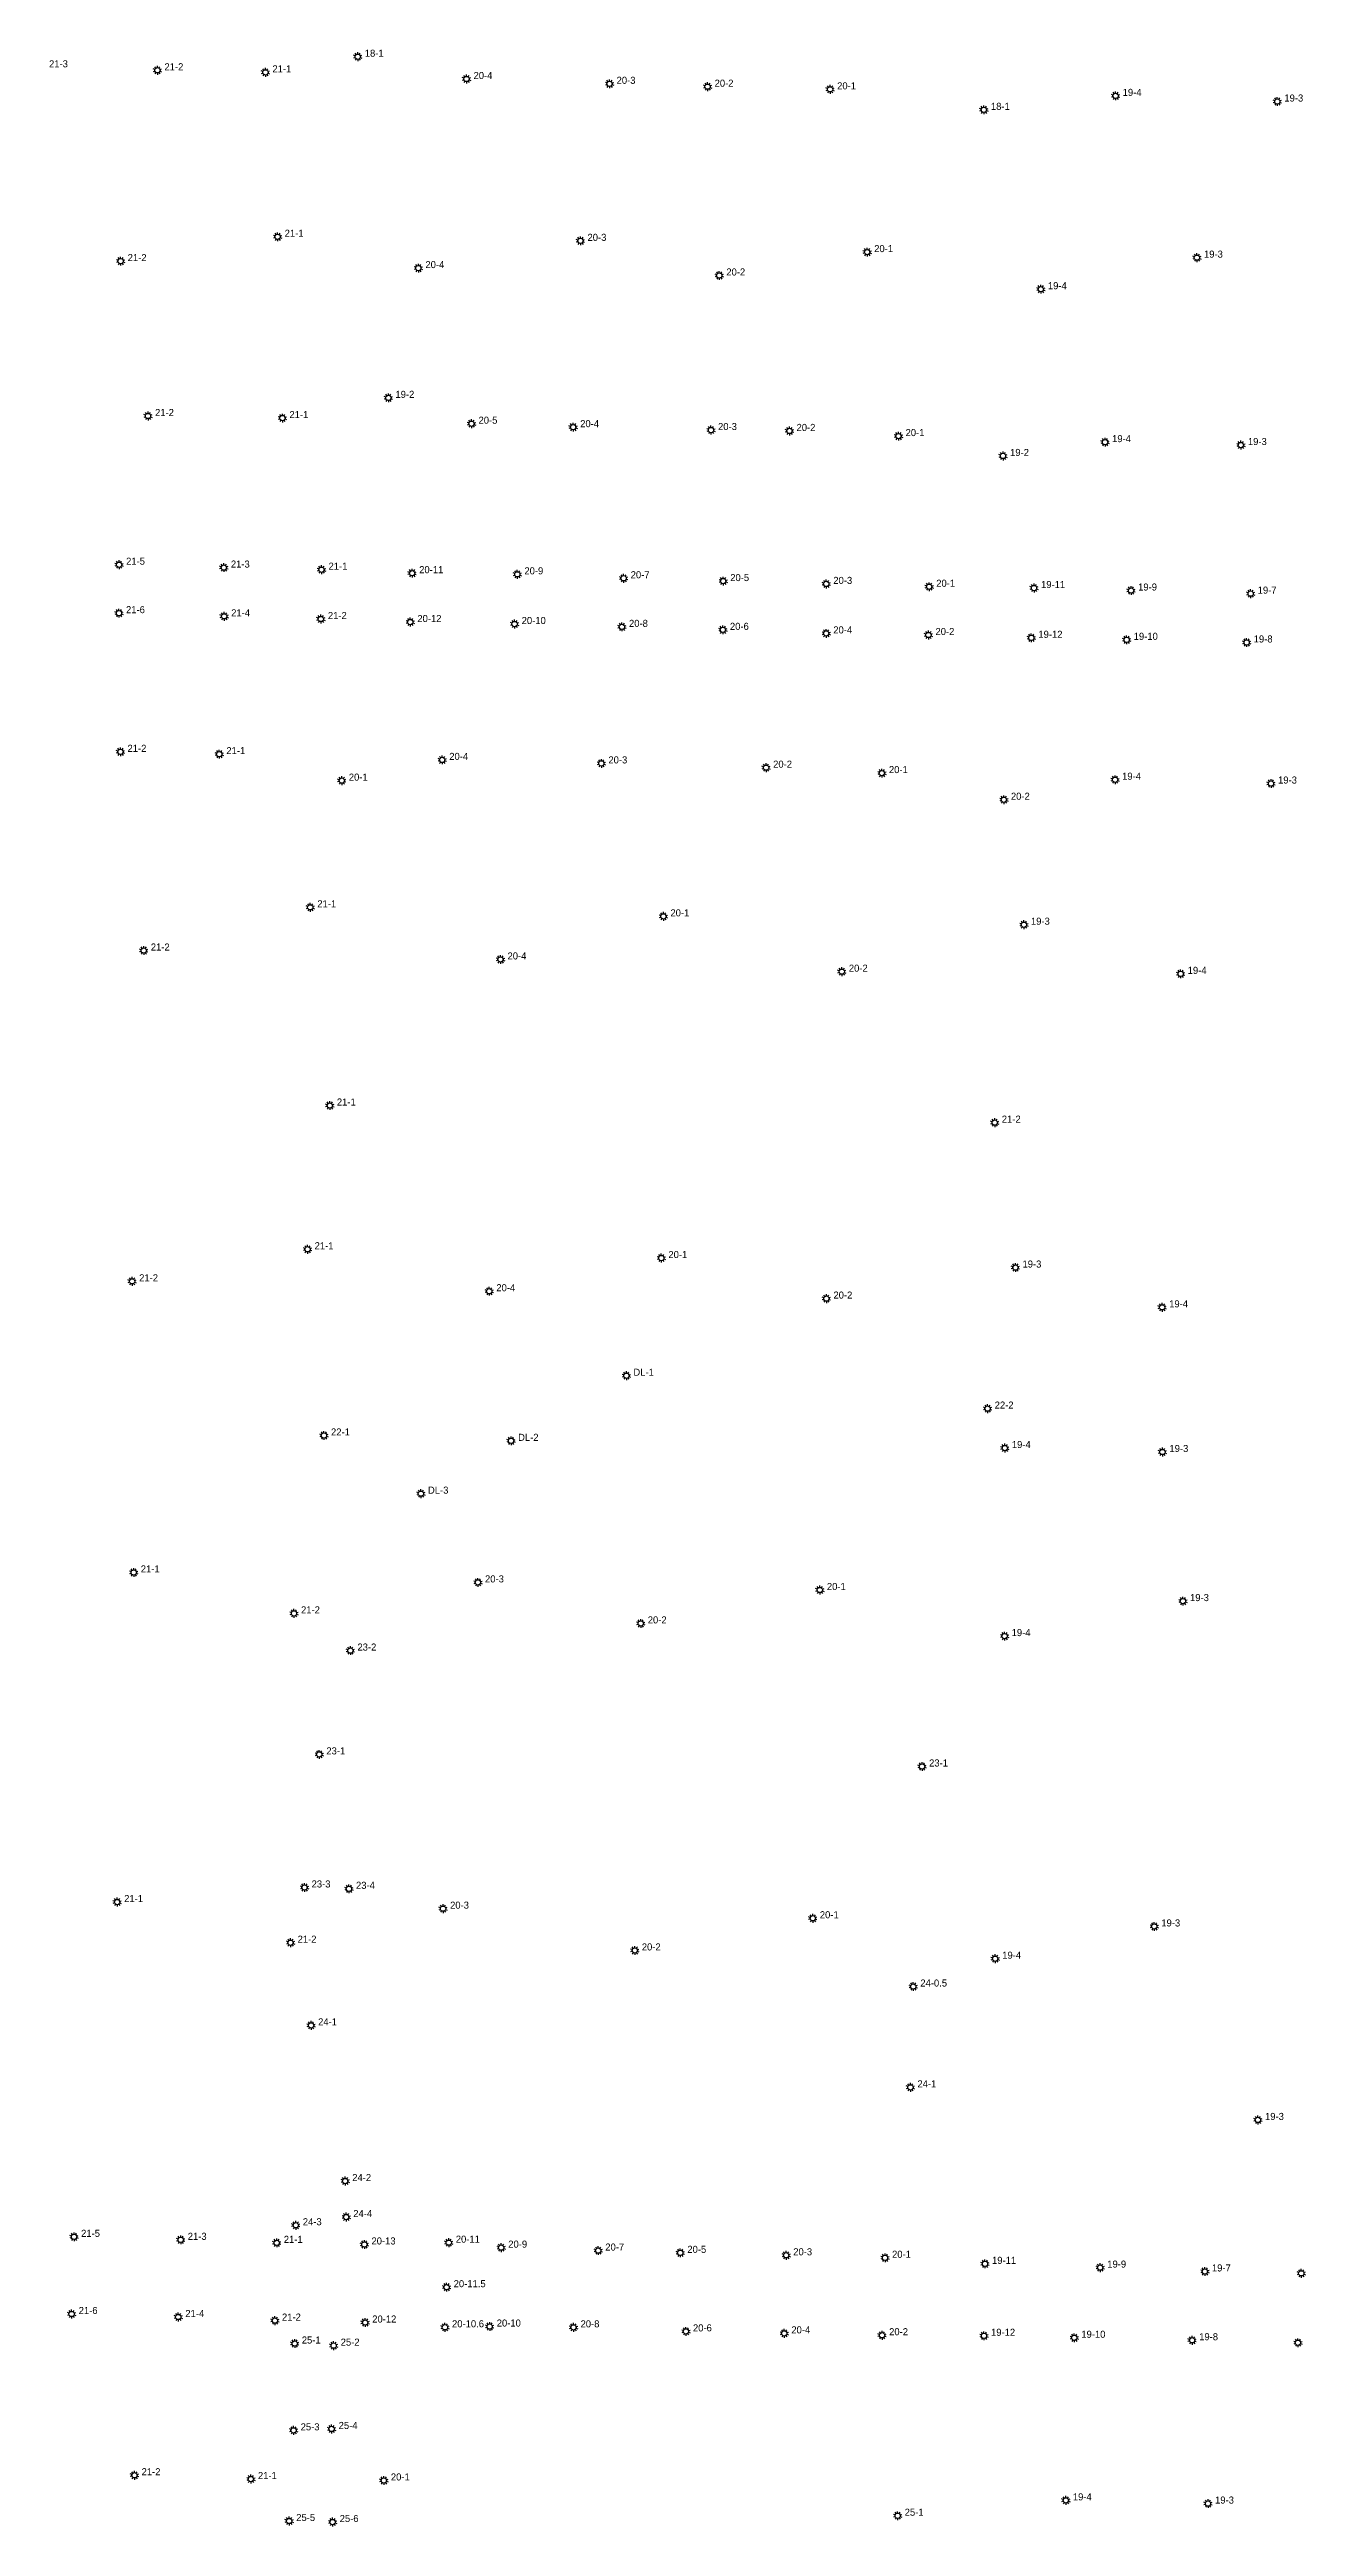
# Model space of a CAD drawing. Extents: x 486468 to 494393, y 5455952 to 5461583.
# Drawn here: x 488797 to 489153, y 5456727 to 5457429 of the extents above; entities that cross this region are included whole.
import ezdxf

# ---------------------------------------------------------------- set-up
doc = ezdxf.new("R2010")
doc.units = 0
doc.layers.add('Level 0', color=7, linetype='Continuous')
doc.layers.add('StreetLightingPoles', color=7, linetype='Continuous')

msp = doc.modelspace()

# ---------------------------------------------------------------- texts
at = {"layer": 'StreetLightingPoles'}
for s, p in [('18-1', (488886.585, 5457427.05)), ('21-3', (488797.012, 5457424.028)), ('21-2', (488829.759, 5457423.197)), ('21-1', (488860.38, 5457422.611)), ('20-4', (488917.439, 5457420.723)), ('20-3', (488958.015, 5457419.367)), ('20-2', (488985.822, 5457418.55)), ('20-1', (489020.577, 5457417.803)), ('18-1', (489064.194, 5457411.985)), ('19-4', (489101.572, 5457415.94)), ('19-3', (489147.44, 5457414.34)), ('21-1', (488863.861, 5457376)), ('20-3', (488949.761, 5457374.847)), ('20-1', (489031.087, 5457371.654)), ('19-3', (489124.634, 5457370.087)), ('21-2', (488819.326, 5457369.106)), ('20-4', (488903.779, 5457367.124)), ('20-2', (488989.141, 5457365.029)), ('19-4', (489080.367, 5457361.142)), ('19-2', (488895.28, 5457330.341)), ('21-2', (488827.089, 5457325.201)), ('21-1', (488865.213, 5457324.608)), ('20-5', (488918.851, 5457323.009)), ('20-4', (488947.687, 5457322.033)), ('20-3', (488986.787, 5457321.219)), ('20-2', (489009.059, 5457320.966)), ('20-1', (489039.989, 5457319.503)), ('19-2', (489069.63, 5457313.873)), ('19-4', (489098.57, 5457317.79)), ('19-3', (489137.103, 5457316.965)), ('21-5', (488818.87, 5457283.043)), ('21-3', (488848.596, 5457282.235)), ('21-1', (488876.3, 5457281.629)), ('20-11', (488902.013, 5457280.639)), ('20-9', (488931.853, 5457280.321)), ('20-7', (488962.012, 5457279.205)), ('20-5', (488990.257, 5457278.408)), ('20-3', (489019.487, 5457277.603)), ('20-1', (489048.687, 5457276.799)), ('19-11', (489078.419, 5457276.44)), ('19-9', (489105.954, 5457275.726)), ('19-7', (489139.876, 5457274.848)), ('21-6', (488818.855, 5457269.31)), ('21-4', (488848.688, 5457268.411)), ('21-2', (488876.122, 5457267.662)), ('20-12', (488901.493, 5457266.795)), ('20-10', (488931.086, 5457266.236)), ('20-8', (488961.534, 5457265.423)), ('20-6', (488990.164, 5457264.585)), ('20-4', (489019.479, 5457263.573)), ('20-2', (489048.471, 5457263.128)), ('19-12', (489077.658, 5457262.322)), ('19-10', (489104.701, 5457261.755)), ('19-8', (489138.741, 5457261)), ('21-2', (488819.274, 5457230.004)), ('21-1', (488847.31, 5457229.348)), ('20-4', (488910.549, 5457227.716)), ('20-3', (488955.685, 5457226.719)), ('20-2', (489002.419, 5457225.522)), ('20-1', (489035.27, 5457223.974)), ('20-1', (488882.057, 5457221.849)), ('20-2', (489069.872, 5457216.427)), ('19-4', (489101.415, 5457222.091)), ('19-3', (489145.65, 5457221.018)), ('21-1', (488873.114, 5457185.935)), ('20-1', (488973.286, 5457183.365)), ('19-3', (489075.553, 5457180.997)), ('21-2', (488825.885, 5457173.679)), ('20-4', (488927.074, 5457171.154)), ('20-2', (489023.896, 5457167.691)), ('19-4', (489120.017, 5457167.069)), ('21-1', (488878.664, 5457129.741)), ('21-2', (489067.283, 5457124.901)), ('21-1', (488872.353, 5457089.002)), ('20-1', (488972.703, 5457086.51)), ('19-3', (489073.154, 5457083.819)), ('21-2', (488822.58, 5457079.919)), ('20-4', (488923.892, 5457077.106)), ('20-2', (489019.526, 5457075.023)), ('19-4', (489114.762, 5457072.547)), ('DL-1', (488962.785, 5457053.156)), ('22-2', (489065.266, 5457043.843)), ('22-1', (488877.005, 5457036.216)), ('DL-2', (488930.069, 5457034.703)), ('19-4', (489070.136, 5457032.658)), ('19-3', (489114.836, 5457031.542)), ('DL-3', (488904.513, 5457019.733)), ('21-1', (488823.04, 5456997.389)), ('20-3', (488920.684, 5456994.568)), ('20-1', (489017.673, 5456992.42)), ('21-2', (488868.503, 5456985.794)), ('19-3', (489120.676, 5456989.273)), ('20-2', (488966.851, 5456982.941)), ('19-4', (489070.073, 5456979.347)), ('23-2', (488884.501, 5456975.252)), ('23-1', (488875.678, 5456945.816)), ('23-1', (489046.661, 5456942.385)), ('23-3', (488871.495, 5456908.096)), ('23-4', (488884.092, 5456907.719)), ('21-1', (488818.327, 5456903.969)), ('20-3', (488910.777, 5456902.092)), ('20-1', (489015.667, 5456899.37)), ('21-2', (488867.528, 5456892.445)), ('19-3', (489112.533, 5456897.048)), ('20-2', (488965.169, 5456890.246)), ('19-4', (489067.407, 5456887.905)), ('24-0.5', (489044.17, 5456880.015)), ('24-1', (488873.335, 5456869.008)), ('24-1', (489043.347, 5456851.441)), ('19-3', (489141.949, 5456842.202)), ('24-2', (488883.026, 5456824.885)), ('21-5', (488806.11, 5456809.065)), ('21-3', (488836.362, 5456808.211)), ('24-3', (488869.007, 5456812.346)), ('24-4', (488883.318, 5456814.679)), ('21-1', (488863.61, 5456807.355)), ('20-13', (488888.479, 5456806.901)), ('20-11', (488912.402, 5456807.416)), ('20-9', (488927.284, 5456806.007)), ('20-7', (488954.808, 5456805.177)), ('20-5', (488978.084, 5456804.524)), ('20-3', (489008.128, 5456803.836)), ('20-1', (489036.152, 5456803.124)), ('19-11', (489064.514, 5456801.408)), ('20-11.5', (488911.797, 5456794.79)), ('19-9', (489097.199, 5456800.348)), ('19-7', (489126.892, 5456799.25)), ('21-6', (488805.426, 5456787.201)), ('21-4', (488835.678, 5456786.347)), ('21-2', (488863.098, 5456785.321)), ('20-12', (488888.692, 5456784.774)), ('20-10.6', (488911.33, 5456783.425)), ('20-10', (488924.014, 5456783.638)), ('20-8', (488947.794, 5456783.398)), ('20-6', (488979.677, 5456782.257)), ('20-4', (489007.582, 5456781.702)), ('20-2', (489035.321, 5456781.17)), ('19-12', (489064.232, 5456781.017)), ('19-10', (489089.842, 5456780.455)), ('25-1', (488868.715, 5456778.821)), ('25-2', (488879.751, 5456778.226)), ('19-8', (489123.275, 5456779.753)), ('25-3', (488868.386, 5456754.211)), ('25-4', (488879.168, 5456754.609)), ('21-2', (488823.265, 5456741.485)), ('21-1', (488856.276, 5456740.412)), ('20-1', (488893.988, 5456740.005)), ('19-4', (489087.444, 5456734.368)), ('19-3', (489127.783, 5456733.457)), ('25-5', (488867.14, 5456728.522)), ('25-6', (488879.46, 5456728.222)), ('25-1', (489039.741, 5456730.009))]:
    msp.add_text(s, height=2, dxfattribs=at).set_placement(p)

# ---------------------------------------------------------------- blocks, each defined once
blk = doc.blocks.new('Light')
at = {"layer": 'Level 0'}
for p, q in [((-0.71, 0.23), (-1.19, 0.39)), ((-0.44, 0.61), (-0.73, 1.01)), ((0, 0.75), (0, 1.25)), ((0.44, 0.61), (0.73, 1.01)), ((0.71, 0.23), (1.19, 0.39)), ((-0.71, -0.23), (-1.19, -0.39)), ((-0.44, -0.61), (-0.73, -1.01)), ((0, -0.75), (0, -1.25)), ((0.44, -0.61), (0.73, -1.01)), ((0.71, -0.23), (1.19, -0.39))]:
    blk.add_line(p, q, dxfattribs=at)
blk.add_circle((0, 0), 0.75, dxfattribs=at)

# ---------------------------------------------------------------- block references
at = {"layer": 'StreetLightingPoles'}
for p in [(488884.585, 5457427.05), (488827.759, 5457423.197), (488858.38, 5457422.611), (488915.439, 5457420.723), (488956.015, 5457419.367), (488983.822, 5457418.55), (489018.577, 5457417.803), (489099.572, 5457415.94), (489145.44, 5457414.34), (489062.194, 5457411.985), (488861.861, 5457376), (488947.761, 5457374.847), (489029.087, 5457371.654), (488817.326, 5457369.106), (488901.779, 5457367.124), (488987.141, 5457365.029), (489122.634, 5457370.087), (489078.367, 5457361.142), (488893.28, 5457330.341), (488825.089, 5457325.201), (488863.213, 5457324.608), (488916.851, 5457323.009), (488945.687, 5457322.033), (488984.787, 5457321.219), (489007.059, 5457320.966), (489037.989, 5457319.503), (489096.57, 5457317.79), (489135.103, 5457316.965), (489067.63, 5457313.873), (488816.87, 5457283.043), (488846.596, 5457282.235), (488874.3, 5457281.629), (488900.013, 5457280.639), (488929.853, 5457280.321), (488960.012, 5457279.205), (488988.257, 5457278.408), (489017.487, 5457277.603), (489046.687, 5457276.799), (489076.419, 5457276.44), (489103.954, 5457275.726), (489137.876, 5457274.848), (488816.855, 5457269.31), (488846.688, 5457268.411), (488874.122, 5457267.662), (488899.493, 5457266.795), (488929.086, 5457266.236), (488959.534, 5457265.423), (488988.164, 5457264.585), (489017.479, 5457263.573), (489046.471, 5457263.128), (489075.658, 5457262.322), (489102.701, 5457261.755), (489136.741, 5457261), (488817.274, 5457230.004), (488845.31, 5457229.348), (488908.549, 5457227.716), (488953.685, 5457226.719), (489000.419, 5457225.522), (489033.27, 5457223.974), (488880.057, 5457221.849), (489067.872, 5457216.427), (489099.415, 5457222.091), (489143.65, 5457221.018), (488871.114, 5457185.935), (488971.286, 5457183.365), (489073.553, 5457180.997), (488823.885, 5457173.679), (488925.074, 5457171.154), (489021.896, 5457167.691), (489118.017, 5457167.069), (488876.664, 5457129.741), (489065.283, 5457124.901), (488870.353, 5457089.002), (488970.703, 5457086.51), (489071.154, 5457083.819), (488820.58, 5457079.919), (488921.892, 5457077.106), (489017.526, 5457075.023), (489112.762, 5457072.547), (488960.785, 5457053.156), (489063.266, 5457043.843), (488875.005, 5457036.216), (488928.069, 5457034.703), (489068.136, 5457032.658), (489112.836, 5457031.542), (488902.513, 5457019.733), (488821.04, 5456997.389), (488918.684, 5456994.568), (489015.673, 5456992.42), (488866.503, 5456985.794), (489118.676, 5456989.273), (488964.851, 5456982.941), (489068.073, 5456979.347), (488882.501, 5456975.252), (488873.678, 5456945.816), (489044.661, 5456942.385), (488869.495, 5456908.096), (488882.092, 5456907.719), (488816.327, 5456903.969), (488908.777, 5456902.092), (489013.667, 5456899.37), (489110.533, 5456897.048), (488865.528, 5456892.445), (488963.169, 5456890.246), (489065.407, 5456887.905), (489042.17, 5456880.015), (488871.335, 5456869.008), (489041.347, 5456851.441), (489139.949, 5456842.202), (488881.026, 5456824.885), (488804.11, 5456809.065), (488867.007, 5456812.346), (488881.318, 5456814.679), (488834.362, 5456808.211), (488861.61, 5456807.355), (488886.479, 5456806.901), (488910.402, 5456807.416), (488925.284, 5456806.007), (488952.808, 5456805.177), (488976.084, 5456804.524), (489006.128, 5456803.836), (489034.152, 5456803.124), (488909.797, 5456794.79), (489062.514, 5456801.408), (489095.199, 5456800.348), (489124.892, 5456799.25), (489152.245, 5456798.727), (488803.426, 5456787.201), (488833.678, 5456786.347), (488861.098, 5456785.321), (488886.692, 5456784.774), (488909.33, 5456783.425), (488922.014, 5456783.638), (488945.794, 5456783.398), (488977.677, 5456782.257), (489005.582, 5456781.702), (489033.321, 5456781.17), (489062.232, 5456781.017), (488866.715, 5456778.821), (488877.751, 5456778.226), (489087.842, 5456780.455), (489121.275, 5456779.753), (489151.287, 5456779.048), (488866.386, 5456754.211), (488877.168, 5456754.609), (488821.265, 5456741.485), (488854.276, 5456740.412), (488891.988, 5456740.005), (489085.444, 5456734.368), (489125.783, 5456733.457), (488865.14, 5456728.522), (488877.46, 5456728.222), (489037.741, 5456730.009)]:
    msp.add_blockref('Light', p, dxfattribs=at)

msp.set_redraw_order([(e.dxf.handle, doc.entitydb.next_handle()) for e in msp.query("TEXT MTEXT ATTDEF DIMENSION ARC_DIMENSION")])  # texts and dimensions are drawn at this point

doc.saveas('drawing.dxf')
